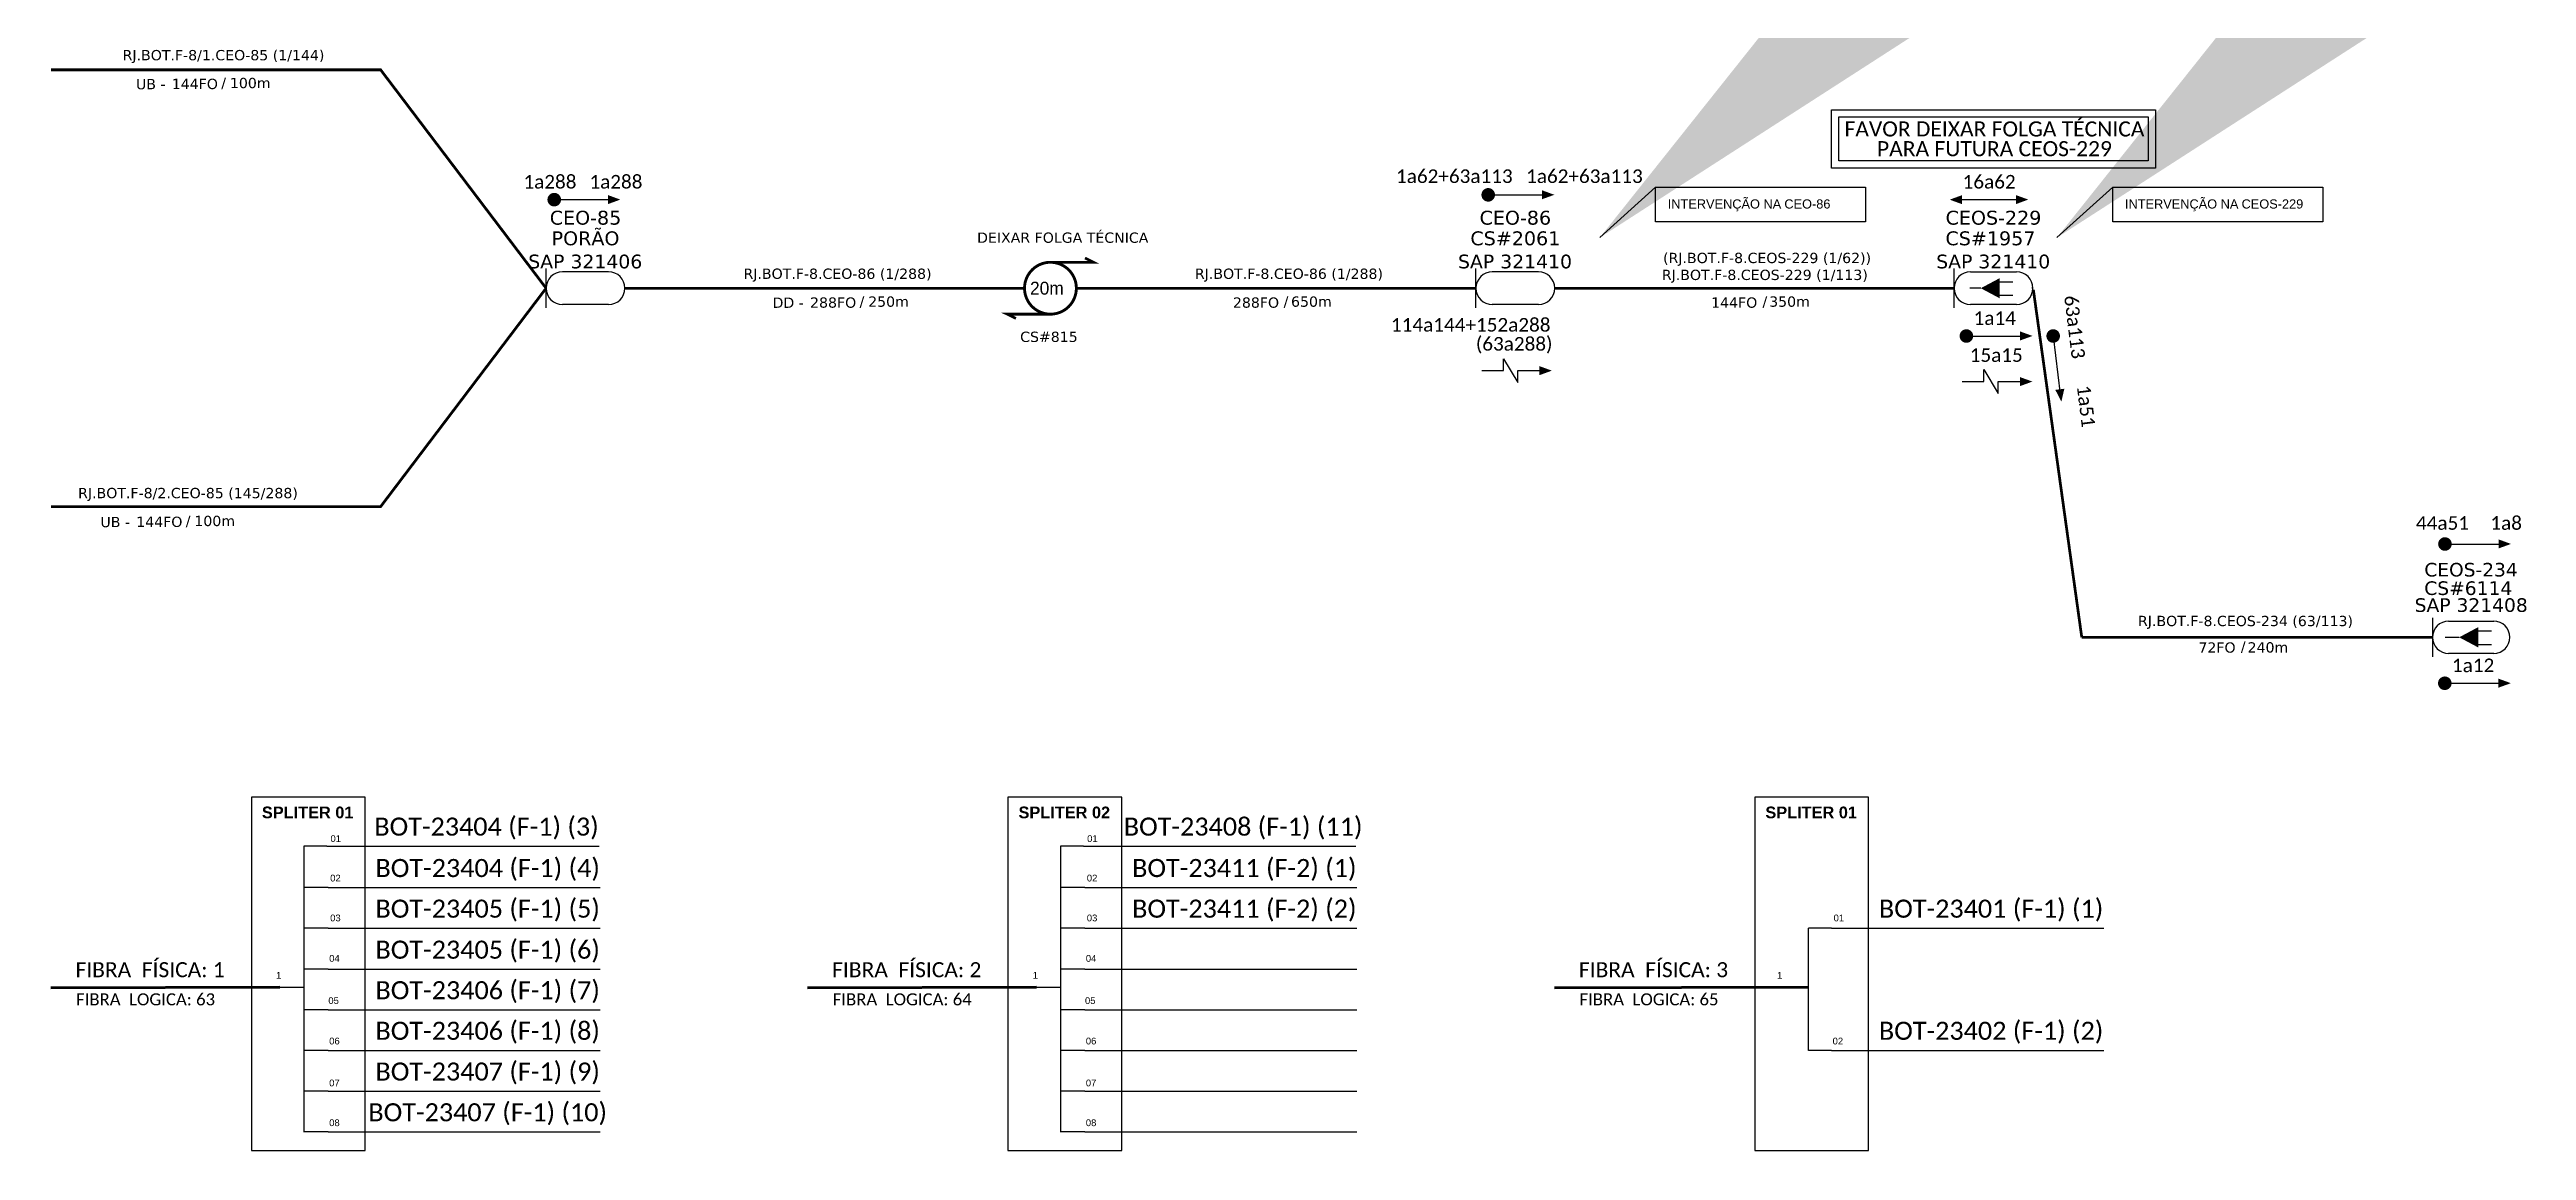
# Model space of a CAD drawing. Extents: x 35688 to 43624, y 3263 to 5132.
# Drawn here: x 43190.8 to 43567.2, y 3896.4 to 4063.6 of the extents above; entities that cross this region are included whole.
import ezdxf
from ezdxf.enums import TextEntityAlignment as Align

# ---------------------------------------------------------------- set-up
doc = ezdxf.new("R2010")
doc.units = ezdxf.units.DM
doc.header["$MEASUREMENT"] = 0
doc.layers.add('10.4-Postes', color=1, linetype='Continuous', lineweight=0)
doc.layers.add('40.1-ETIQUETAS', color=1, linetype='Continuous', lineweight=20)
for name, color, linetype in [('20.4-CEOS', 1, 'Continuous'), ('20.5-CABO AÉREO', 1, 'Continuous'), ('20.5-CEO', 1, 'Continuous'), ('SETA', 7, 'Continuous')]:
    doc.layers.add(name, color=color, linetype=linetype)
doc.styles.add('ARIAL', font='arial.ttf')
doc.styles.add('ROMANS', font='romans.shx')
doc.styles.add('siredit', font='verdana.ttf')
doc.dimstyles.new('CL', dxfattribs={"dimtxt": 1, "dimasz": 2, "dimexe": 0.18, "dimexo": 0.0625, "dimgap": 0.09, "dimtad": 0, "dimdec": 0, "dimrnd": 1, "dimzin": 0, "dimdsep": 46, "dimtxsty": 'siredit', "dimblk": 'NONE', "dimcen": 0, "dimse1": 1, "dimse2": 1, "dimsd1": 1, "dimsd2": 1, "dimclrt": 7, "dimadec": 0, "dimazin": 0, "dimtfac": 1, "dimtdec": 0, "dimtofl": 0, "dimtmove": 0, "dimatfit": 3, "dimfxl": 1, "dimtolj": 1, "dimtzin": 0, "dimarcsym": 0})

msp = doc.modelspace()

# ---------------------------------------------------------------- texts
at = {"color": 5}
msp.add_text('20m', height=1.97, dxfattribs=at).set_placement((43339.79, 4026.42))
at = {"color": 7, "char_height": 2.293, "width": 48.8523, "attachment_point": 5}
for s, insert in [('{\\fCalibri|b0|i0|c0|p34;FAVOR DEIXAR FOLGA TÉCNICA}', (43486.37, 4051.58)), ('{\\fCalibri|b0|i0|c0|p34;PARA FUTURA CEOS-229}', (43486.37, 4048.58))]:
    msp.add_mtext(s, dxfattribs=dict(at, insert=insert))
at = {"color": 5, "char_height": 2.0637, "width": 26.1667, "attachment_point": 5}
for s, insert in [('{\\fCalibri|b0|i0|c0|p34;\\C7;1a288}', (43266.82, 4043.56)), ('{\\fCalibri|b0|i0|c0|p34;(63a288)}', (43413.37, 4018.73))]:
    msp.add_mtext(s, dxfattribs=dict(at, insert=insert))
at = {"color": 0, "char_height": 2.0637, "width": 26.1667, "attachment_point": 5}
for s, insert in [('{\\fCalibri|b0|i0|c0|p34;\\C7;1a288}', (43276.85, 4043.56)), ('{\\fCalibri|b0|i0|c0|p34;\\C7;1a62\\C1;+63a113}', (43404.28, 4044.4)), ('{\\fCalibri|b0|i0|c0|p34;\\C7;1a62\\C1;+63a113}', (43424.05, 4044.4)), ('{\\fCalibri|b0|i0|c0|p34;\\C7;16a62}', (43485.56, 4043.56)), ('{\\fCalibri|b0|i0|c0|p34;\\C7;114a144+152a288}', (43406.77, 4021.83)), ('{\\fCalibri|b0|i0|c0|p34;\\C7;1a14}', (43486.41, 4022.85)), ('{\\fCalibri|b0|i0|c0|p34;\\C7;15a15}', (43486.64, 4017.23)), ('{\\fCalibri|b0|i0|c0|p34;\\C7;44a51}', (43554.46, 3991.73)), ('{\\fCalibri|b0|i0|c0|p34;\\C7;1a8}', (43564.14, 3991.73)), ('{\\fCalibri|b0|i0|c0|p34;\\C7;1a12}', (43559.12, 3970.11))]:
    msp.add_mtext(s, dxfattribs=dict(at, insert=insert))
at = {"color": 0, "char_height": 2.0637, "width": 26.1667, "attachment_point": 5, "rotation": 277.0192}
for s, insert in [('{\\fCalibri|b0|i0|c0|p34;\\C7;63a113}', (43498.56, 4021.51)), ('{\\fCalibri|b0|i0|c0|p34;\\C7;1a51}', (43500.29, 4009.47))]:
    msp.add_mtext(s, dxfattribs=dict(at, insert=insert))
at = {"attachment_point": 5}
for s, insert, char_height, width in [('\\C10;\\fArial|b1|i0|c0|p34;SPLITER 01', (43230, 3947.77), 1.7753, 17.28), ('\\C7;\\fCalibri|b0|i0|c0|p34;BOT-23404 (F-1) (3)', (43257.18, 3945.33), 2.7432, 80.6352), ('\\C10;\\fArial|b1|i0|c0|p34;SPLITER 02', (43345, 3947.77), 1.7753, 17.28), ('\\C7;\\fCalibri|b0|i0|c0|p34;BOT-23408 (F-1) (11)', (43372.18, 3945.33), 2.7432, 80.6352), ('\\C10;\\fArial|b1|i0|c0|p34;SPLITER 01', (43458.51, 3947.77), 1.7753, 17.28), ('\\C7;\\fArial|b0|i0|;\\H1.0273588255048;01 ', (43234.27, 3943.8), 1.7753, 3.5602), ('\\C7;\\fArial|b0|i0|;\\H1.0273588255048;01 ', (43349.27, 3943.8), 1.7753, 3.5602), ('\\C7;\\fArial|b0|i0|;\\H1.0273588255048;02 ', (43234.22, 3937.8), 1.7753, 3.7582), ('\\C7;\\fCalibri|b0|i0|c0|p34;BOT-23404 (F-1) (4)', (43257.36, 3939.04), 2.7432, 80.6352), ('\\C7;\\fArial|b0|i0|;\\H1.0273588255048;02 ', (43349.22, 3937.8), 1.7753, 3.7582), ('\\C7;\\fCalibri|b0|i0|c0|p34;BOT-23411 (F-2) (1)', (43372.36, 3939.04), 2.7432, 80.6352), ('\\C7;\\fCalibri|b0|i0|c0|p34;BOT-23405 (F-1) (5)', (43257.36, 3932.87), 2.7432, 80.6352), ('\\pxt20;\\C7;\\fCalibri|b0|i0|c0|p34;BOT-23411 (F-2) (2)', (43372.36, 3932.87), 2.7432, 80.6352), ('\\C7;\\fCalibri|b0|i0|c0|p34;BOT-23401 (F-1) (1)', (43485.86, 3932.87), 2.7432, 80.6352), ('\\C7;\\fArial|b0|i0|;\\H1.0273588255048;03 ', (43234.22, 3931.75), 1.7753, 3.456), ('\\C7;\\fArial|b0|i0|;\\H1.0273588255048;03 ', (43349.22, 3931.75), 1.7753, 3.456), ('\\C7;\\fArial|b0|i0;\\H0.578704x;01 ', (43462.72, 3931.75), 1.7753, 3.456), ('\\C7;\\fCalibri|b0|i0|c0|p34;BOT-23405 (F-1) (6)', (43257.36, 3926.64), 2.7432, 80.6352), ('\\C7;\\fCalibri|b0|i0|c0|p34;FIBRA  FÍSICA: 1', (43206.05, 3923.88), 2.2859, 34.56), ('\\C7;\\fArial|b0|i0|;\\H1.0273588255048;1', (43225.6, 3923.05), 1.7753, 1.7584), ('\\C7;\\fArial|b0|i0|;\\H1.0273588255048;04 ', (43234.07, 3925.6), 1.7753, 3.7582), ('\\C7;\\fCalibri|b0|i0|c0|p34;FIBRA  FÍSICA: 2', (43321.05, 3923.88), 2.2859, 34.56), ('\\C7;\\fArial|b0|i0|;\\H1.0273588255048;1', (43340.6, 3923.05), 1.7753, 1.7584), ('\\C7;\\fArial|b0|i0|;\\H1.0273588255048;04 ', (43349.07, 3925.6), 1.7753, 3.7582), ('\\C7;\\fCalibri|b0|i0|c0|p34;FIBRA  FÍSICA: 3', (43434.55, 3923.88), 2.2859, 34.56), ('\\C7;\\fArial|b0|i0|;\\H1.0273588255048;1', (43453.73, 3923.04), 1.7753, 1.7584), ('\\C7;\\fCalibri|b0|i0|c0|p34;FIBRA  LOGICA: 63', (43205.36, 3919.38), 1.8289, 34.56), ('\\C7;\\fArial|b0|i0|;\\H1.0273588255048;05 ', (43233.94, 3919.19), 1.7753, 4.6222), ('\\C7;\\fCalibri|b0|i0|c0|p34;BOT-23406 (F-1) (7)', (43257.36, 3920.48), 2.7432, 80.6352), ('\\C7;\\fCalibri|b0|i0|c0|p34;FIBRA  LOGICA: 64', (43320.36, 3919.38), 1.8289, 34.56), ('\\C7;\\fArial|b0|i0|;\\H1.0273588255048;05 ', (43348.94, 3919.19), 1.7753, 4.6222), ('\\C7;\\fCalibri|b0|i0|c0|p34;FIBRA  LOGICA: 65', (43433.86, 3919.38), 1.8289, 34.56), ('\\C7;\\fCalibri|b0|i0|c0|p34;BOT-23406 (F-1) (8)', (43257.36, 3914.32), 2.7432, 80.6352), ('\\C7;\\fCalibri|b0|i0|c0|p34;BOT-23402 (F-1) (2)', (43485.86, 3914.32), 2.7432, 80.6352), ('\\C7;\\fArial|b0|i0|;\\H1.0273588255048;06 ', (43234.07, 3913.05), 1.7753, 3.7582), ('\\C7;\\fArial|b0|i0|;\\H1.0273588255048;06 ', (43349.07, 3913.05), 1.7753, 3.7582), ('\\C7;\\fArial|b0|i0;\\H0.578704x;02 ', (43462.57, 3913.05), 1.7753, 3.7582), ('\\C7;\\fCalibri|b0|i0|c0|p34;BOT-23407 (F-1) (9)', (43257.36, 3908.13), 2.7432, 80.6352), ('\\C7;\\fArial|b0|i0|;\\H1.0273588255048;07 ', (43234.07, 3906.69), 1.7753, 3.7582), ('\\C7;\\fCalibri|b0|i0|c0|p34;BOT-23407 (F-1) (10)', (43257.36, 3901.94), 2.7432, 80.6352), ('\\C7;\\fArial|b0|i0|;\\H1.0273588255048;07 ', (43349.07, 3906.69), 1.7753, 3.7582), ('\\C7;\\fArial|b0|i0|;\\H1.0273588255048;08 ', (43234.07, 3900.64), 1.7753, 3.7582), ('\\C7;\\fArial|b0|i0|;\\H1.0273588255048;08 ', (43349.07, 3900.64), 1.7753, 3.7582)]:
    msp.add_mtext(s, dxfattribs=dict(at, insert=insert, char_height=char_height, width=width))
at = {"layer": '20.4-CEOS', "color": 7, "style": 'siredit'}
for s, height, p in [('CEO-85', 2.113, (43272.23, 4038.11)), ('PORÃO', 2.113, (43272.23, 4034.98)), ('CS#2061', 2.113, (43413.55, 4034.98)), ('CEO-86', 2.113, (43413.55, 4038.11)), ('CS#1957 ', 2.113, (43486.22, 4034.98)), ('CEOS-229', 2.113, (43486.22, 4038.11)), ('SAP 321406', 2.085, (43272.19, 4031.46)), ('SAP 321410', 2.085, (43413.5, 4031.46)), ('SAP 321410', 2.085, (43486.18, 4031.46))]:
    msp.add_text(s, height=height, dxfattribs=at).set_placement(p, align=Align.MIDDLE_CENTER)
at = {"layer": '40.1-ETIQUETAS', "color": 0, "style": 'siredit'}
for s, height, p in [('DEIXAR FOLGA TÉCNICA', 1.5634, (43344.76, 4035.08)), ('RJ.BOT.F-8.CEO-86 (1/288)', 1.5634, (43310.53, 4029.6)), ('RJ.BOT.F-8.CEO-86 (1/288)', 1.5634, (43379.14, 4029.6)), ('CS#815', 1.563, (43342.66, 4020.02)), ('RJ.BOT.F-8.CEOS-234 (63/113)', 1.5634, (43524.52, 3976.86))]:
    msp.add_text(s, height=height, dxfattribs=at).set_placement(p, align=Align.MIDDLE_CENTER)
at = {"layer": '40.1-ETIQUETAS', "color": 5, "style": 'siredit'}
msp.add_text('(RJ.BOT.F-8.CEOS-229 (1/62))', height=1.5634, dxfattribs=at).set_placement((43451.81, 4032), align=Align.MIDDLE_CENTER)
at = {"layer": '40.1-ETIQUETAS', "color": 1, "style": 'siredit'}
msp.add_text('RJ.BOT.F-8.CEOS-229 (1/113) ', height=1.5634, dxfattribs=at).set_placement((43451.81, 4029.43), align=Align.MIDDLE_CENTER)
at = {"layer": '40.1-ETIQUETAS', "color": 0, "style": 'siredit'}
for s, height, p in [('DD - ', 1.563, (43306.09, 4025.2)), ('288FO', 1.563, (43313.37, 4025.22)), ('/', 1.56, (43314.6, 4025.37)), ('288FO', 1.563, (43377.64, 4025.22)), ('/', 1.56, (43379.05, 4025.37)), ('72FO', 1.563, (43523.02, 3972.83)), ('/', 1.56, (43524.54, 3972.98))]:
    msp.add_text(s, height=height, dxfattribs=at).set_placement(p, align=Align.MIDDLE_RIGHT)
for s, p in [('250m', (43315.19, 4025.37)), ('650m', (43379.46, 4025.37)), ('240m', (43524.84, 3972.85))]:
    msp.add_text(s, height=1.563, dxfattribs=at).set_placement(p, align=Align.MIDDLE_LEFT)
at = {"layer": '40.1-ETIQUETAS', "color": 1, "style": 'siredit'}
for s, height, p in [('144FO', 1.563, (43450.32, 4025.22)), ('/', 1.56, (43451.83, 4025.37))]:
    msp.add_text(s, height=height, dxfattribs=at).set_placement(p, align=Align.MIDDLE_RIGHT)
msp.add_text('350m', height=1.563, dxfattribs=at).set_placement((43452.13, 4025.37), align=Align.MIDDLE_LEFT)

# ---------------------------------------------------------------- blocks, each defined once
blk = doc.blocks.new('ETIQUETA_RS5F')
at = {"layer": '40.1-ETIQUETAS', "color": 0, "style": 'siredit'}
blk.add_text('/', height=1.5, dxfattribs=at).set_placement((1.55, -1.95), align=Align.MIDDLE_RIGHT)
for tag, p in [('ETIQUETA_R_PRIMARIA', (1.18, 4.1)), ('ETIQUETA_R_SECUNDARIA', (1.18, 2.1)), ('F_ATIVAS/F_MORTAS', (1.11, -4.24))]:
    blk.add_attdef(tag, text='', height=1.5, dxfattribs=at).set_placement(p, align=Align.MIDDLE_CENTER)
for tag, p in [('TIPO_CABO', (-6.62, -2.12)), ('CAP_CABO', (0.37, -2.09))]:
    blk.add_attdef(tag, text='', height=1.5, dxfattribs=at).set_placement(p, align=Align.MIDDLE_RIGHT)
blk.add_attdef('METROS', text='', height=1.5, dxfattribs=at).set_placement((2.11, -1.95), align=Align.MIDDLE_LEFT)
for tag, p in [('FUSÃO_1', (0.82, -8.39)), ('FUSÃO_2', (0.82, -10.6)), ('FUSÃO_3', (0.82, -12.93)), ('FUSÃO_4', (0.82, -15.14)), ('FUSÃO_5', (0.82, -17.16))]:
    blk.add_attdef(tag, text='', height=1.5, dxfattribs=at).set_placement(p, align=Align.CENTER)
blk = doc.blocks.new('*U46')
at = {"layer": '20.5-CEO'}
for p, q in [((-1.56, 1.26), (1.8, 1.26)), ((1.8, -1.13), (-1.56, -1.13))]:
    blk.add_line(p, q, dxfattribs=at)
blk.add_lwpolyline([(-2.75, 1.51), (-2.75, -1.38)], dxfattribs=at)
for centre, start, end in [((-1.56, 0.07), 90, 270), ((1.8, 0.07), 270, 90)]:
    blk.add_arc(centre, 1.2, start, end, dxfattribs=at)
at = {"layer": '20.5-CEO', "color": 7, "style": 'siredit'}
for tag, p in [('FID', (0.11, 5.61)), ('LOCAL', (0.12, 4.23)), ('SAP', (0.12, 2.97)), ('FIBRAS_RESERVA', (0.12, -1.94))]:
    blk.add_attdef(tag, text='', height=1.01, dxfattribs=at).set_placement(p, align=Align.TOP_CENTER)
for tag, flags, p in [('ID_ATIVIDADE', 3, (0.11, -3.51)), ('FATOR', 1, (0.11, -4.82))]:
    blk.add_attdef(tag, text='', height=1.01, dxfattribs=dict(at, flags=flags)).set_placement(p, align=Align.TOP_CENTER)
at = {"layer": '20.5-CEO', "color": 7, "style": 'siredit', "flags": 3}
blk.add_attdef('QTDE', (-4.88, -7.06), '', height=1.01, dxfattribs=at)
blk = doc.blocks.new('_None')
blk = doc.blocks.new('*U47')
at = {"color": 3}
blk.add_lwpolyline([(0.0000405, 0.000041), (0.0001936, 0.000041), (0.0001936, 0.0000158), (0.0000405, 0.0000158)], close=True, dxfattribs=at)
at = {"color": 3, "style": 'ARIAL'}
blk.add_attdef('SERVIÇO_EM_EMENDA_EXIST', text='', height=0.00000666, dxfattribs=at).set_placement((0.0001321, 0.0000254), align=Align.RIGHT)
blk.add_attdef('FID', (0.0001344, 0.0000254), '', height=0.00000666, dxfattribs=at)
at = {"layer": '10.4-Postes', "lineweight": 0, "style": 'ROMANS'}
for tag, p, flags in [('ID_ATIVIDADE', (-0.0000068, -0.0000086), 3), ('QTDE', (-0.000006, -0.000014), 3), ('FATOR', (-0.0000019, -0.0000113), 1)]:
    blk.add_attdef(tag, p, '', height=0.00000209, dxfattribs=dict(at, flags=flags))
at = {"color": 3}
blk.add_leader([(-0.0000002, 0.0000042), (0.0000405, 0.000041)], dimstyle='CL', override={"dimgap": 0.09, "dimtad": 0}, dxfattribs=at)

# ---------------------------------------------------------------- linework, layer by layer
at = {"color": 7, "linetype": 'Continuous'}
for p, q in [((43229.41, 3942.65), (43229.41, 3899.23)), ((43232.93, 3942.65), (43229.41, 3942.65)), ((43344.41, 3942.65), (43344.41, 3899.23)), ((43347.93, 3942.65), (43344.41, 3942.65)), ((43233.11, 3936.37), (43229.59, 3936.37)), ((43348.11, 3936.37), (43344.59, 3936.37)), ((43233.11, 3930.18), (43229.59, 3930.18)), ((43348.11, 3930.18), (43344.59, 3930.18)), ((43461.61, 3930.18), (43458.09, 3930.18)), ((43233.11, 3923.96), (43229.59, 3923.96)), ((43348.11, 3923.96), (43344.59, 3923.96)), ((43225.76, 3921.23), (43229.4, 3921.23)), ((43340.76, 3921.23), (43344.4, 3921.23)), ((43233.11, 3917.8), (43229.59, 3917.8)), ((43348.11, 3917.8), (43344.59, 3917.8)), ((43233.11, 3911.63), (43229.59, 3911.63)), ((43348.11, 3911.63), (43344.59, 3911.63)), ((43461.61, 3911.63), (43458.09, 3911.63)), ((43233.11, 3905.44), (43229.59, 3905.44)), ((43348.11, 3905.44), (43344.59, 3905.44)), ((43233.11, 3899.26), (43229.59, 3899.26)), ((43348.11, 3899.26), (43344.59, 3899.26))]:
    msp.add_line(p, q, dxfattribs=at)
at = {"color": 10, "linetype": 'Continuous'}
for p, q in [((43232.93, 3942.65), (43274.3, 3942.64)), ((43347.93, 3942.65), (43389.3, 3942.64)), ((43233.11, 3936.37), (43274.48, 3936.36)), ((43348.11, 3936.37), (43389.48, 3936.36)), ((43233.11, 3930.19), (43274.48, 3930.18)), ((43348.11, 3930.19), (43389.48, 3930.18)), ((43461.61, 3930.19), (43502.98, 3930.18)), ((43233.11, 3923.97), (43274.48, 3923.96)), ((43348.11, 3923.97), (43389.48, 3923.96)), ((43233.11, 3917.81), (43274.48, 3917.8)), ((43348.11, 3917.81), (43389.48, 3917.8)), ((43233.11, 3911.64), (43274.48, 3911.63)), ((43348.11, 3911.64), (43389.48, 3911.63)), ((43461.61, 3911.64), (43502.98, 3911.63)), ((43233.11, 3905.45), (43274.48, 3905.44)), ((43348.11, 3905.45), (43389.48, 3905.44)), ((43233.1, 3899.26), (43274.48, 3899.25)), ((43348.1, 3899.26), (43389.48, 3899.25))]:
    msp.add_line(p, q, dxfattribs=at)
at = {"color": 1, "linetype": 'Continuous', "lineweight": 60}
for p, q in [((43225.76, 3921.23), (43190.98, 3921.12)), ((43340.76, 3921.23), (43305.98, 3921.12)), ((43458.09, 3921.23), (43419.48, 3921.12))]:
    msp.add_line(p, q, dxfattribs=at)
at = {"color": 3, "ltscale": 9e-07}
for points in [[(43461.62, 4054.51), (43510.85, 4054.51), (43510.85, 4045.63), (43461.62, 4045.63)], [(43462.71, 4053.41), (43509.75, 4053.41), (43509.75, 4046.73), (43462.71, 4046.73)]]:
    msp.add_lwpolyline(points, close=True, dxfattribs=at)
at = {"color": 0, "const_width": 1.03}
for points in [[(43266.96, 4040.85, 1), (43267.99, 4040.85, 1)], [(43408.91, 4041.58, 1), (43409.94, 4041.58, 1)], [(43481.59, 4020.14, 1), (43482.62, 4020.14, 1)], [(43495.23, 4020.65, 1), (43495.36, 4019.63, 1)], [(43554.32, 3988.55, 1), (43555.35, 3988.55, 1)], [(43554.3, 3967.4, 1), (43555.33, 3967.4, 1)]]:
    msp.add_lwpolyline(points, format="xyb", close=True, dxfattribs=at)
at = {"color": 5, "const_width": 0.41}
for points in [[(43342.89, 4031.34), (43349.46, 4031.34), (43348.14, 4032)], [(43342.89, 4023.46), (43336.32, 4023.46), (43337.64, 4022.81)]]:
    msp.add_lwpolyline(points, dxfattribs=at)
at = {"color": 5, "const_width": 0.438}
msp.add_lwpolyline([(43342.89, 4031.34, 1.000012), (43342.89, 4023.46, 0.999978)], format="xyb", close=True, dxfattribs=at)
at = {"color": 0}
for points in [[(43411.73, 4014.88), (43411.73, 4016.7), (43413.91, 4013.06), (43413.91, 4014.88)], [(43484.77, 4013.22), (43484.77, 4015.04), (43486.95, 4011.39), (43486.95, 4013.22)]]:
    msp.add_lwpolyline(points, dxfattribs=at)
at = {"color": 7}
for points in [[(43221.44, 3896.44), (43238.72, 3896.44), (43238.72, 3950.1), (43221.44, 3950.1)], [(43336.44, 3896.44), (43353.72, 3896.44), (43353.72, 3950.1), (43336.44, 3950.1)], [(43449.94, 3896.44), (43467.22, 3896.44), (43467.22, 3950.1), (43449.94, 3950.1)]]:
    msp.add_lwpolyline(points, close=True, dxfattribs=at)
at = {"color": 7, "linetype": 'Continuous'}
msp.add_lwpolyline([(43458.09, 3911.63), (43458.09, 3930.18)], dxfattribs=at)
at = {"layer": '20.4-CEOS', "color": 5}
for p, q in [((43275.73, 4029.9), (43268.74, 4029.9)), ((43417.05, 4029.9), (43410.05, 4029.9)), ((43482.73, 4029.9), (43489.72, 4029.9)), ((43275.73, 4024.91), (43268.74, 4024.91)), ((43417.05, 4024.91), (43410.05, 4024.91)), ((43489.72, 4024.91), (43482.73, 4024.91))]:
    msp.add_line(p, q, dxfattribs=at)
for points in [[(43266.24, 4024.4), (43266.24, 4030.41)], [(43407.55, 4024.4), (43407.55, 4030.41)], [(43480.23, 4024.4), (43480.23, 4030.41)], [(43487.05, 4028.39), (43489.18, 4028.39)], [(43484.29, 4027.4), (43482.61, 4027.4)], [(43487.05, 4026.32), (43489.18, 4026.32)]]:
    msp.add_lwpolyline(points, dxfattribs=at)
msp.add_lwpolyline([(43484.29, 4027.4, 0, 3.08, 0), (43487.18, 4027.4, 3.08, 3.08, 0)], format="xyseb", dxfattribs=at)
at = {"layer": '20.4-CEOS', "color": 1}
msp.add_lwpolyline([(43557, 3974.38, 0, 3.08, 0), (43559.89, 3974.38, 3.08, 3.08, 0)], format="xyseb", dxfattribs=at)
for points in [[(43554.88, 3974.38), (43557, 3974.38)], [(43559.76, 3975.37), (43561.89, 3975.37)], [(43559.76, 3973.3), (43561.89, 3973.3)]]:
    msp.add_lwpolyline(points, dxfattribs=at)
at = {"layer": '20.4-CEOS', "color": 5}
for centre, start, end in [((43268.74, 4027.4), 90, 270), ((43275.73, 4027.4), 270, 90), ((43410.05, 4027.4), 90, 270), ((43417.05, 4027.4), 270, 90), ((43482.73, 4027.4), 90, 270), ((43489.72, 4027.4), 270, 90)]:
    msp.add_arc(centre, 2.49, start, end, dxfattribs=at)
at = {"layer": '20.5-CABO AÉREO', "color": 5, "ltscale": 50, "const_width": 0.417}
for points in [[(43190.98, 4060.57), (43241.09, 4060.57), (43266.24, 4027.4)], [(43190.98, 3994.23), (43241.09, 3994.23), (43266.24, 4027.4)], [(43278.23, 4027.4), (43338.95, 4027.4)]]:
    msp.add_lwpolyline(points, dxfattribs=at)
at = {"layer": '20.5-CABO AÉREO', "ltscale": 50, "const_width": 0.417}
for points in [[(43492.28, 4027.4), (43492.25, 4027.4), (43499.64, 3974.37)], [(43499.64, 3974.37), (43552.96, 3974.37)]]:
    msp.add_lwpolyline(points, dxfattribs=at)
at = {"layer": '40.1-ETIQUETAS', "color": 5, "const_width": 0.417}
for points in [[(43346.83, 4027.4), (43407.55, 4027.4)], [(43419.51, 4027.4), (43480.23, 4027.4)]]:
    msp.add_lwpolyline(points, dxfattribs=at)
at = {"layer": 'SETA', "color": 0}
for points in [[(43267.47, 4040.85), (43276.35, 4040.85)], [(43409.43, 4041.58), (43418.3, 4041.58)], [(43481.46, 4040.85), (43490.34, 4040.85)], [(43482.11, 4020.14), (43490.98, 4020.14)], [(43495.3, 4020.14), (43496.38, 4011.33)], [(43408.44, 4014.88), (43411.73, 4014.88)], [(43413.91, 4014.88), (43417.21, 4014.88)], [(43481.48, 4013.22), (43484.77, 4013.22)], [(43486.95, 4013.22), (43490.25, 4013.22)], [(43554.83, 3988.55), (43563.7, 3988.55)], [(43554.82, 3967.4), (43563.69, 3967.4)]]:
    msp.add_lwpolyline(points, dxfattribs=at)
for points in [[(43275.63, 4041.55), (43277.52, 4040.86), (43275.63, 4040.17)], [(43417.59, 4042.28), (43419.48, 4041.59), (43417.59, 4040.91)], [(43481.46, 4041.54), (43479.57, 4040.85), (43481.46, 4040.16)], [(43489.62, 4041.55), (43491.51, 4040.86), (43489.62, 4040.17)], [(43490.26, 4020.84), (43492.16, 4020.15), (43490.26, 4019.46)], [(43417.21, 4015.57), (43419.1, 4014.88), (43417.21, 4014.19)], [(43490.25, 4013.9), (43492.14, 4013.22), (43490.25, 4012.53)], [(43496.99, 4012.13), (43496.54, 4010.17), (43495.62, 4011.96)], [(43562.99, 3989.25), (43564.88, 3988.56), (43562.99, 3987.88)], [(43562.97, 3968.1), (43564.86, 3967.41), (43562.97, 3966.73)]]:
    msp.add_solid(points, dxfattribs=at)

# ---------------------------------------------------------------- block references
at = {"color": 0, "lineweight": 0, "xscale": 208456.2008305877, "yscale": 208456.2008305867, "zscale": 208456.2008305877}
for p, values in [((43426.42, 4034.21), {'SERVIÇO_EM_EMENDA_EXIST': 'INTERVENÇÃO NA', 'FID': 'CEO-86'}), ((43495.91, 4034.21), {'SERVIÇO_EM_EMENDA_EXIST': 'INTERVENÇÃO NA', 'FID': 'CEOS-229'})]:
    msp.add_blockref('*U47', p, dxfattribs=at).add_auto_attribs(values)
at = {"layer": '20.5-CEO', "color": 0, "lineweight": 0}
ref = msp.add_blockref('*U46', (43558.58, 3974.24), dxfattribs=dict(at, xscale=2.040794469910734, yscale=2.040794469910734, zscale=2.040794469910734))
ref.add_attrib('LOCAL', 'CS#6114 ', dxfattribs={"color": 7, "height": 2.069, "style": 'siredit'}).set_placement((43558.83, 3982.88), align=Align.TOP_CENTER)
ref.add_attrib('SAP', 'SAP 321408', dxfattribs={"color": 7, "height": 2.069, "style": 'siredit'}).set_placement((43558.83, 3980.31), align=Align.TOP_CENTER)
ref.add_attrib('FID', 'CEOS-234', dxfattribs={"layer": '20.4-CEOS', "color": 7, "height": 2.061, "style": 'siredit'}).set_placement((43558.8, 3985.68), align=Align.TOP_CENTER)
at = {"layer": '40.1-ETIQUETAS', "color": 0}
ref = msp.add_blockref('ETIQUETA_RS5F', (43215.97, 4060.61), dxfattribs=dict(at, xscale=1.042281004153264, yscale=1.042281004153264, zscale=1.042281004153264))
ref.add_attrib('ETIQUETA_R_SECUNDARIA', 'RJ.BOT.F-8/1.CEO-85 (1/144)', dxfattribs={"color": 0, "height": 1.5634, "style": 'siredit'}).set_placement((43217.21, 4062.8), align=Align.MIDDLE_CENTER)
ref.add_attrib('TIPO_CABO', 'UB - ', dxfattribs={"color": 0, "height": 1.563, "style": 'siredit'}).set_placement((43209.08, 4058.4), align=Align.MIDDLE_RIGHT)
ref.add_attrib('CAP_CABO', '144FO', dxfattribs={"color": 0, "height": 1.563, "style": 'siredit'}).set_placement((43216.36, 4058.43), align=Align.MIDDLE_RIGHT)
ref.add_attrib('METROS', '100m', dxfattribs={"color": 0, "height": 1.563, "style": 'siredit'}).set_placement((43218.18, 4058.57), align=Align.MIDDLE_LEFT)
ref = msp.add_blockref('ETIQUETA_RS5F', (43210.58, 3994.1), dxfattribs=dict(at, xscale=1.042281004153264, yscale=1.042281004153264, zscale=1.042281004153264))
ref.add_attrib('ETIQUETA_R_SECUNDARIA', 'RJ.BOT.F-8/2.CEO-85 (145/288)', dxfattribs={"color": 0, "height": 1.5634, "style": 'siredit'}).set_placement((43211.81, 3996.29), align=Align.MIDDLE_CENTER)
ref.add_attrib('TIPO_CABO', 'UB - ', dxfattribs={"color": 0, "height": 1.563, "style": 'siredit'}).set_placement((43203.68, 3991.89), align=Align.MIDDLE_RIGHT)
ref.add_attrib('CAP_CABO', '144FO', dxfattribs={"color": 0, "height": 1.563, "style": 'siredit'}).set_placement((43210.96, 3991.92), align=Align.MIDDLE_RIGHT)
ref.add_attrib('METROS', '100m', dxfattribs={"color": 0, "height": 1.563, "style": 'siredit'}).set_placement((43212.78, 3992.06), align=Align.MIDDLE_LEFT)

msp.set_redraw_order([(e.dxf.handle, doc.entitydb.next_handle()) for e in msp.query("TEXT MTEXT ATTDEF DIMENSION ARC_DIMENSION")])  # texts and dimensions are drawn at this point

doc.saveas('drawing.dxf')
